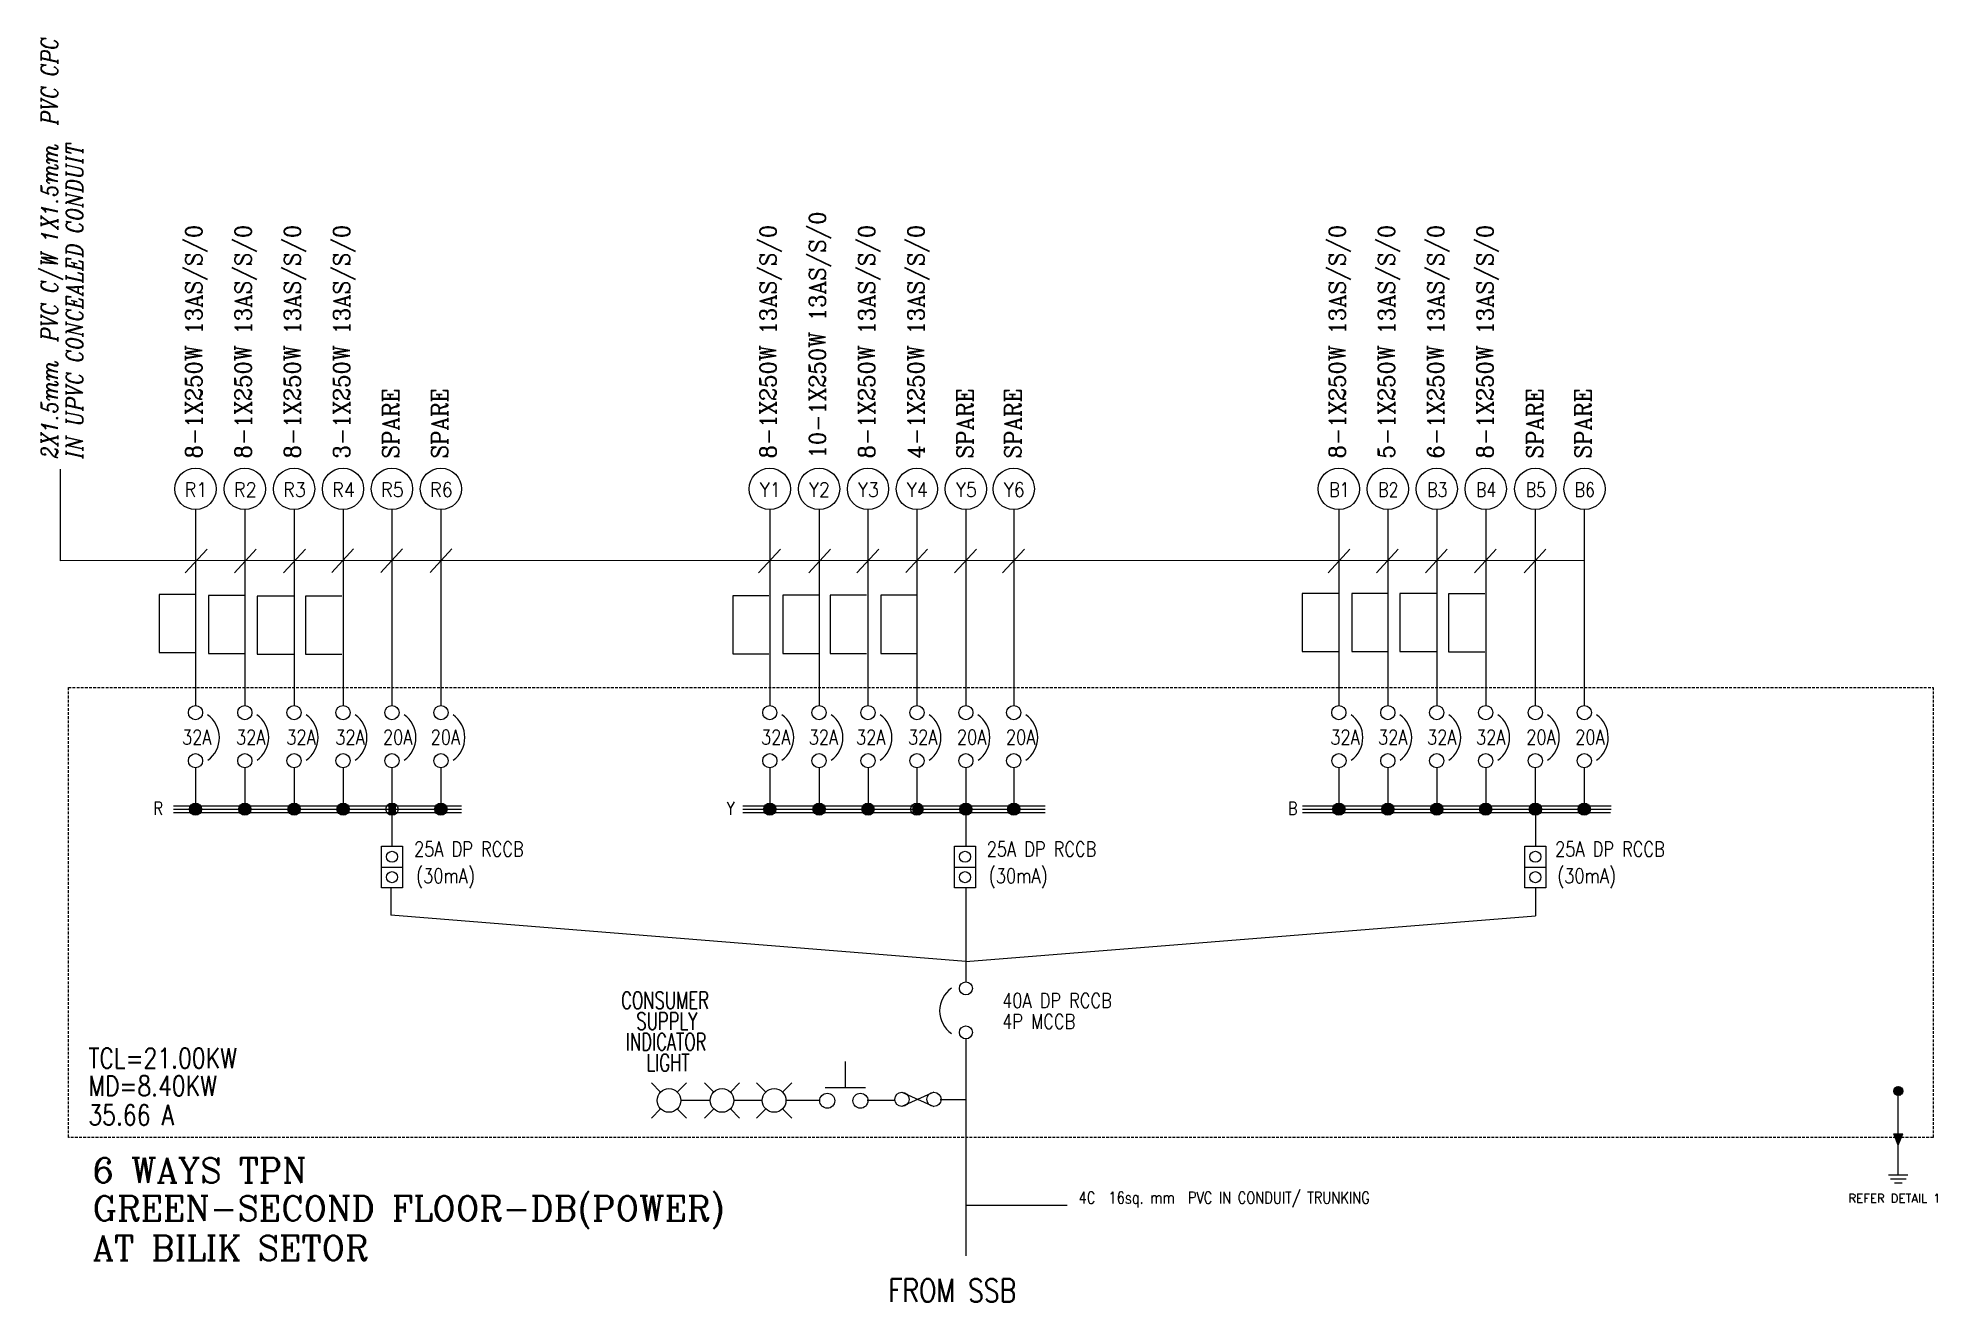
# Model space of a CAD drawing. Header units: inches. Extents: x -86408137 to 595769, y 1041006 to 3160331.
# Drawn here: x 139278 to 190887, y 1114835 to 1149173 of the extents above; entities that cross this region are included whole.
import ezdxf
from ezdxf.enums import TextEntityAlignment as Align

# ---------------------------------------------------------------- set-up
doc = ezdxf.new("R2010")
doc.units = ezdxf.units.IN
doc.header["$MEASUREMENT"] = 0
doc.linetypes.add('HIDDEN', pattern=[0.375, 0.25, -0.125])
for name, color, linetype in [('$_KOD', 7, 'Continuous'), ('BANGUNAN', 4, 'Continuous'), ('LAMPU', 7, 'Continuous'), ('LYT', 7, 'Continuous')]:
    doc.layers.add(name, color=color, linetype=linetype)
doc.styles.add('ITALICC', font='ITALICC.SHX', dxfattribs={"width": 0.7})
doc.styles.add('ROMANC', font='ROMANC', dxfattribs={"width": 0.8, "height": 250})
doc.styles.add('ROMAND', font='ROMAND', dxfattribs={"width": 0.75, "height": 600})
doc.styles.add('ROMANS', font='ROMANS', dxfattribs={"width": 0.7})

msp = doc.modelspace()

# ---------------------------------------------------------------- texts
at = {"style": 'ROMANS', "width": 0.7}
for s, p in [('CONSUMER', (155120, 1122798, 0)), ('SUPPLY', (155532, 1122232, 0)), ('INDICATOR ', (155247, 1121670, 0)), ('LIGHT', (155808, 1121104, 0))]:
    msp.add_text(s, height=464.3, dxfattribs=at).set_placement(p)
at = {"color": 7, "style": 'ROMAND'}
msp.add_text('REFER DETAIL 1', height=234.74, dxfattribs=at).set_placement((188453, 1117534, 0))
at = {"layer": 'BANGUNAN', "color": 255, "linetype": 'Continuous'}
for s, height, style, width, p in [('2X1.5mm  PVC C/W 1X1.5mm  PVC CPC', 450, 'ITALICC', 0.85, (139814, 1137747, 0)), ('IN UPVC CONCEALED CONDUIT', 450, 'ITALICC', 0.85, (140496, 1137747, 0)), ('10-1X250W 13AS/S/0', 445.5, 'ROMANC', 0.95, (160672, 1137747, 0)), ('8-1X250W 13AS/S/0', 445.5, 'ROMANC', 0.95, (143734, 1137747, 0)), ('8-1X250W 13AS/S/0', 445.5, 'ROMANC', 0.95, (145073, 1137747, 0)), ('8-1X250W 13AS/S/0', 445.5, 'ROMANC', 0.95, (146412, 1137747, 0)), ('3-1X250W 13AS/S/0', 445.5, 'ROMANC', 0.95, (147750, 1137747, 0)), ('8-1X250W 13AS/S/0', 445.5, 'ROMANC', 0.95, (159333, 1137747, 0)), ('8-1X250W 13AS/S/0', 445.5, 'ROMANC', 0.95, (162010, 1137747, 0)), ('4-1X250W 13AS/S/0', 445.5, 'ROMANC', 0.95, (163349, 1137747, 0)), ('8-1X250W 13AS/S/0', 445.5, 'ROMANC', 0.95, (174791, 1137747, 0)), ('5-1X250W 13AS/S/0', 445.5, 'ROMANC', 0.95, (176130, 1137747, 0)), ('6-1X250W 13AS/S/0', 445.5, 'ROMANC', 0.95, (177468, 1137747, 0)), ('8-1X250W 13AS/S/0', 445.5, 'ROMANC', 0.95, (178807, 1137747, 0)), ('SPARE', 445.5, 'ROMANC', 0.95, (149080, 1137747, 0)), ('SPARE', 445.5, 'ROMANC', 0.95, (150409, 1137747, 0)), ('SPARE', 445.5, 'ROMANC', 0.95, (164678, 1137747, 0)), ('SPARE', 445.5, 'ROMANC', 0.95, (165979, 1137747, 0)), ('SPARE', 445.5, 'ROMANC', 0.95, (180155, 1137747, 0)), ('SPARE', 445.5, 'ROMANC', 0.95, (181465, 1137747, 0))]:
    msp.add_text(s, height=height, rotation=90, dxfattribs=dict(at, style=style, width=width)).set_placement(p)
at = {"layer": 'BANGUNAN', "color": 255, "linetype": 'Continuous', "style": 'ROMANS'}
for s, width, p in [('R1', 0.9, (143571, 1136707, 0)), ('R2', 0.9, (144910, 1136707, 0)), ('R3', 0.9, (146248, 1136707, 0)), ('R4', 0.9, (147578, 1136707, 0)), ('R5', 0.9, (148907, 1136707, 0)), ('R6', 0.9, (150236, 1136707, 0)), ('Y1', 0.9, (159170, 1136707, 0)), ('Y2', 0.9, (160504, 1136707, 0)), ('Y3', 0.9, (161833, 1136707, 0)), ('Y4', 0.9, (163162, 1136707, 0)), ('Y5', 0.9, (164496, 1136707, 0)), ('Y6', 0.9, (165796, 1136707, 0)), ('B1', 0.8, (174628, 1136707, 0)), ('B2', 0.8, (175957, 1136707, 0)), ('B3', 0.8, (177286, 1136707, 0)), ('B4', 0.8, (178615, 1136707, 0)), ('B5', 0.8, (179963, 1136707, 0)), ('B6', 0.8, (181293, 1136707, 0))]:
    msp.add_text(s, height=390.9, dxfattribs=dict(at, width=width)).set_placement(p, align=Align.CENTER)
at = {"layer": 'BANGUNAN', "color": 255, "linetype": 'Continuous', "width": 0.8}
for s, height, style, p in [('32A', 402.1, 'ROMANS', (143190, 1129978, 0)), ('32A', 402.1, 'ROMANS', (144657, 1129978, 0)), ('32A', 402.1, 'ROMANS', (146022, 1129978, 0)), ('32A', 402.1, 'ROMANS', (147352, 1129978, 0)), ('20A', 402.1, 'ROMANS', (148649, 1129978, 0)), ('20A', 402.1, 'ROMANS', (149945, 1129978, 0)), ('32A', 402.1, 'ROMANS', (158917, 1129978, 0)), ('32A', 402.1, 'ROMANS', (160213, 1129978, 0)), ('32A', 402.1, 'ROMANS', (161498, 1129978, 0)), ('32A', 402.1, 'ROMANS', (162909, 1129978, 0)), ('20A', 402.1, 'ROMANS', (164239, 1129978, 0)), ('20A', 402.1, 'ROMANS', (165570, 1129978, 0)), ('32A', 402.1, 'ROMANS', (174380, 1129978, 0)), ('32A', 402.1, 'ROMANS', (175677, 1129978, 0)), ('32A', 402.1, 'ROMANS', (177007, 1129978, 0)), ('32A', 402.1, 'ROMANS', (178338, 1129978, 0)), ('20A', 402.1, 'ROMANS', (179703, 1129978, 0)), ('20A', 402.1, 'ROMANS', (181033, 1129978, 0)), ('R', 355, 'ROMAND', (142416, 1128067, 0)), ('Y', 355, 'ROMAND', (157983, 1128067, 0)), ('B', 355, 'ROMAND', (173230, 1128067, 0)), ('25A DP RCCB', 402.1, 'ROMANS', (149493, 1126939, 0)), ('25A DP RCCB', 402.1, 'ROMANS', (165048, 1126939, 0)), ('25A DP RCCB', 402.1, 'ROMANS', (180487, 1126939, 0)), ('(30mA)', 402.1, 'ROMANS', (149547, 1126213, 0)), ('(30mA)', 402.1, 'ROMANS', (165103, 1126213, 0)), ('(30mA)', 402.1, 'ROMANS', (180542, 1126213, 0)), ('40A DP RCCB', 402.1, 'ROMANS', (165467, 1122823, 0)), ('4P MCCB', 402.1, 'ROMANS', (165467, 1122253, 0)), ('TCL=21.00KW', 546.75, 'ROMANS', (140646, 1121187, 0)), ('MD=8.40KW', 546.8, 'ROMANS', (140646, 1120433, 0)), ('35.66 A', 546.8, 'ROMANS', (140646, 1119643, 0)), (' FROM SSB', 625.5, 'ROMANS', (162031, 1114835, 0))]:
    msp.add_text(s, height=height, dxfattribs=dict(at, style=style)).set_placement(p)
at = {"layer": 'BANGUNAN', "color": 255, "linetype": 'Continuous', "style": 'ROMANC'}
for s, p in [('6 WAYS TPN ', (140763, 1118072, 0)), ('GREEN-SECOND FLOOR-DB(POWER) ', (140763, 1117044, 0)), ('AT BILIK SETOR', (140763, 1115966, 0))]:
    msp.add_text(s, height=675, dxfattribs=at).set_placement(p)
at = {"layer": 'LYT', "color": 7, "linetype": 'Continuous', "style": 'ROMAND', "width": 0.8}
msp.add_text('4C  16sq. mm  PVC IN CONDUIT/ TRUNKING', height=324, dxfattribs=at).set_placement((167544, 1117508, 0))

# ---------------------------------------------------------------- linework, layer by layer
at = {"layer": '$_KOD', "color": 3, "linetype": 'Continuous'}
for p, q in [((139885, 1134972, 0), (139885, 1137462, 0)), ((181278, 1134975, 0), (139885, 1134972, 0)), ((143873, 1135286, 0), (143280, 1134644, 0)), ((145207, 1135286, 0), (144614, 1134644, 0)), ((146542, 1135286, 0), (145949, 1134644, 0)), ((147851, 1135294, 0), (147258, 1134652, 0)), ((149180, 1135294, 0), (148587, 1134652, 0)), ((150519, 1135294, 0), (149926, 1134652, 0)), ((159447, 1135286, 0), (158853, 1134644, 0)), ((160806, 1135286, 0), (160213, 1134644, 0)), ((162116, 1135286, 0), (161523, 1134644, 0)), ((163440, 1135291, 0), (162847, 1134649, 0)), ((164769, 1135290, 0), (164176, 1134648, 0)), ((166070, 1135290, 0), (165476, 1134648, 0)), ((174915, 1135286, 0), (174321, 1134644, 0)), ((176225, 1135286, 0), (175631, 1134644, 0)), ((177559, 1135286, 0), (176966, 1134644, 0)), ((178888, 1135287, 0), (178295, 1134645, 0)), ((180237, 1135287, 0), (179644, 1134645, 0))]:
    msp.add_line(p, q, dxfattribs=at)
for p, q in [((143553, 1134054, 0), (142568, 1134054, 0)), ((142568, 1134054, 0), (142568, 1132476, 0)), ((144898, 1134028, 0), (143913, 1134028, 0)), ((143913, 1134028, 0), (143913, 1132450, 0)), ((146219, 1134011, 0), (145235, 1134011, 0)), ((145235, 1134011, 0), (145235, 1132433, 0)), ((147532, 1134011, 0), (146548, 1134011, 0)), ((146548, 1134011, 0), (146548, 1132433, 0)), ((159134, 1134019, 0), (158150, 1134019, 0)), ((158150, 1134019, 0), (158150, 1132442, 0)), ((160493, 1134033, 0), (159508, 1134033, 0)), ((159508, 1134033, 0), (159508, 1132455, 0)), ((161779, 1134033, 0), (160794, 1134033, 0)), ((160794, 1134033, 0), (160794, 1132455, 0)), ((163155, 1134033, 0), (162171, 1134033, 0)), ((162171, 1134033, 0), (162171, 1132455, 0)), ((174599, 1134084, 0), (173614, 1134084, 0)), ((173614, 1134084, 0), (173614, 1132507, 0)), ((175950, 1134081, 0), (174965, 1134081, 0)), ((174965, 1134081, 0), (174965, 1132503, 0)), ((177257, 1134081, 0), (176272, 1134081, 0)), ((176272, 1134081, 0), (176272, 1132503, 0)), ((178579, 1134071, 0), (177594, 1134071, 0)), ((177594, 1134071, 0), (177594, 1132493, 0)), ((142568, 1132476, 0), (143553, 1132476, 0)), ((143913, 1132450, 0), (144898, 1132450, 0)), ((145235, 1132433, 0), (146219, 1132433, 0)), ((146548, 1132433, 0), (147532, 1132433, 0)), ((158150, 1132442, 0), (159134, 1132442, 0)), ((159508, 1132455, 0), (160493, 1132455, 0)), ((160794, 1132455, 0), (161779, 1132455, 0)), ((162171, 1132455, 0), (163155, 1132455, 0)), ((173614, 1132507, 0), (174599, 1132507, 0)), ((174965, 1132503, 0), (175950, 1132503, 0)), ((176272, 1132503, 0), (177257, 1132503, 0)), ((177594, 1132493, 0), (178579, 1132493, 0)), ((155938, 1120788, 0), (156190, 1120537, 0)), ((156895, 1120788, 0), (156643, 1120537, 0)), ((157380, 1120788, 0), (157632, 1120537, 0)), ((158337, 1120788, 0), (158085, 1120537, 0)), ((158795, 1120788, 0), (159046, 1120537, 0)), ((159751, 1120788, 0), (159500, 1120537, 0)), ((163614, 1120533, 0), (162745, 1120147, 0)), ((162745, 1120533, 0), (163614, 1120147, 0)), ((156190, 1120084, 0), (155938, 1119832, 0)), ((156643, 1120084, 0), (156895, 1119832, 0)), ((157538, 1120310, 0), (156737, 1120310, 0)), ((157632, 1120084, 0), (157380, 1119832, 0)), ((158085, 1120084, 0), (158337, 1119832, 0)), ((158953, 1120310, 0), (158179, 1120310, 0)), ((159046, 1120084, 0), (158795, 1119832, 0)), ((159500, 1120084, 0), (159751, 1119832, 0)), ((160512, 1120310, 0), (159594, 1120310, 0)), ((163786, 1120340, 0), (164482, 1120340, 0))]:
    msp.add_line(p, q)
at = {"color": 0}
for p, q in [((143407, 1128293, 0), (143407, 1128152, 0)), ((143441, 1128340, 0), (143441, 1128104, 0)), ((143474, 1128366, 0), (143474, 1128079, 0)), ((143508, 1128381, 0), (143508, 1128064, 0)), ((143541, 1128387, 0), (143541, 1128058, 0)), ((143575, 1128387, 0), (143575, 1128058, 0)), ((143608, 1128380, 0), (143608, 1128065, 0)), ((143642, 1128365, 0), (143642, 1128080, 0)), ((143675, 1128338, 0), (143675, 1128107, 0)), ((143709, 1128288, 0), (143709, 1128157, 0)), ((144746, 1128293, 0), (144746, 1128152, 0)), ((144780, 1128340, 0), (144780, 1128104, 0)), ((144813, 1128366, 0), (144813, 1128079, 0)), ((144847, 1128381, 0), (144847, 1128064, 0)), ((144880, 1128387, 0), (144880, 1128058, 0)), ((144914, 1128387, 0), (144914, 1128058, 0)), ((144947, 1128380, 0), (144947, 1128065, 0)), ((144981, 1128365, 0), (144981, 1128080, 0)), ((145014, 1128338, 0), (145014, 1128107, 0)), ((145048, 1128288, 0), (145048, 1128157, 0)), ((146085, 1128293, 0), (146085, 1128152, 0)), ((146118, 1128340, 0), (146118, 1128104, 0)), ((146152, 1128366, 0), (146152, 1128079, 0)), ((146185, 1128381, 0), (146185, 1128064, 0)), ((146219, 1128387, 0), (146219, 1128058, 0)), ((146252, 1128387, 0), (146252, 1128058, 0)), ((146286, 1128380, 0), (146286, 1128065, 0)), ((146319, 1128365, 0), (146319, 1128080, 0)), ((146353, 1128338, 0), (146353, 1128107, 0)), ((146386, 1128288, 0), (146386, 1128157, 0)), ((147414, 1128293, 0), (147414, 1128152, 0)), ((147447, 1128340, 0), (147447, 1128104, 0)), ((147481, 1128366, 0), (147481, 1128079, 0)), ((147514, 1128381, 0), (147514, 1128064, 0)), ((147548, 1128387, 0), (147548, 1128058, 0)), ((147581, 1128387, 0), (147581, 1128058, 0)), ((147615, 1128380, 0), (147615, 1128065, 0)), ((147649, 1128365, 0), (147649, 1128080, 0)), ((147682, 1128338, 0), (147682, 1128107, 0)), ((147716, 1128288, 0), (147716, 1128157, 0)), ((148810, 1128366, 0), (148810, 1128079, 0)), ((148844, 1128381, 0), (148844, 1128064, 0)), ((148877, 1128387, 0), (148877, 1128058, 0)), ((148911, 1128387, 0), (148911, 1128058, 0)), ((148944, 1128380, 0), (148944, 1128065, 0)), ((148978, 1128365, 0), (148978, 1128080, 0)), ((150072, 1128293, 0), (150072, 1128152, 0)), ((150106, 1128340, 0), (150106, 1128104, 0)), ((150139, 1128366, 0), (150139, 1128079, 0)), ((150173, 1128381, 0), (150173, 1128064, 0)), ((150206, 1128387, 0), (150206, 1128058, 0)), ((150240, 1128387, 0), (150240, 1128058, 0)), ((150273, 1128380, 0), (150273, 1128065, 0)), ((150307, 1128365, 0), (150307, 1128080, 0)), ((150340, 1128338, 0), (150340, 1128107, 0)), ((150374, 1128288, 0), (150374, 1128157, 0)), ((159006, 1128293, 0), (159006, 1128152, 0)), ((159039, 1128340, 0), (159039, 1128104, 0)), ((159073, 1128366, 0), (159073, 1128079, 0)), ((159106, 1128381, 0), (159106, 1128064, 0)), ((159140, 1128387, 0), (159140, 1128058, 0)), ((159174, 1128387, 0), (159174, 1128058, 0)), ((159207, 1128380, 0), (159207, 1128065, 0)), ((159241, 1128365, 0), (159241, 1128080, 0)), ((159274, 1128338, 0), (159274, 1128107, 0)), ((159308, 1128288, 0), (159308, 1128157, 0)), ((160345, 1128293, 0), (160345, 1128152, 0)), ((160378, 1128340, 0), (160378, 1128104, 0)), ((160412, 1128366, 0), (160412, 1128079, 0)), ((160445, 1128381, 0), (160445, 1128064, 0)), ((160479, 1128387, 0), (160479, 1128058, 0)), ((160512, 1128387, 0), (160512, 1128058, 0)), ((160546, 1128380, 0), (160546, 1128065, 0)), ((160579, 1128365, 0), (160579, 1128080, 0)), ((160613, 1128338, 0), (160613, 1128107, 0)), ((160646, 1128288, 0), (160646, 1128157, 0)), ((161674, 1128293, 0), (161674, 1128152, 0)), ((161707, 1128340, 0), (161707, 1128104, 0)), ((161741, 1128366, 0), (161741, 1128079, 0)), ((161774, 1128381, 0), (161774, 1128064, 0)), ((161808, 1128387, 0), (161808, 1128058, 0)), ((161841, 1128387, 0), (161841, 1128058, 0)), ((161875, 1128380, 0), (161875, 1128065, 0)), ((161908, 1128365, 0), (161908, 1128080, 0)), ((161939, 1128334, 0), (161939, 1128102, 0)), ((161973, 1128284, 0), (161973, 1128152, 0)), ((163041, 1128293, 0), (163041, 1128152, 0)), ((163074, 1128340, 0), (163074, 1128104, 0)), ((163104, 1128381, 0), (163104, 1128064, 0)), ((163108, 1128366, 0), (163108, 1128079, 0)), ((163137, 1128387, 0), (163137, 1128058, 0)), ((163171, 1128387, 0), (163171, 1128058, 0)), ((163204, 1128380, 0), (163204, 1128065, 0)), ((163238, 1128365, 0), (163238, 1128080, 0)), ((163271, 1128338, 0), (163271, 1128107, 0)), ((163305, 1128288, 0), (163305, 1128157, 0)), ((164332, 1128293, 0), (164332, 1128152, 0)), ((164332, 1128293, 0), (164332, 1128152, 0)), ((164366, 1128340, 0), (164366, 1128104, 0)), ((164366, 1128340, 0), (164366, 1128104, 0)), ((164399, 1128366, 0), (164399, 1128079, 0)), ((164399, 1128366, 0), (164399, 1128079, 0)), ((164433, 1128381, 0), (164433, 1128064, 0)), ((164433, 1128381, 0), (164433, 1128064, 0)), ((164466, 1128387, 0), (164466, 1128058, 0)), ((164466, 1128387, 0), (164466, 1128058, 0)), ((164500, 1128387, 0), (164500, 1128058, 0)), ((164500, 1128387, 0), (164500, 1128058, 0)), ((164533, 1128380, 0), (164533, 1128065, 0)), ((164533, 1128380, 0), (164533, 1128065, 0)), ((164567, 1128365, 0), (164567, 1128080, 0)), ((164567, 1128365, 0), (164567, 1128080, 0)), ((164600, 1128338, 0), (164600, 1128107, 0)), ((164600, 1128338, 0), (164600, 1128107, 0)), ((164634, 1128288, 0), (164634, 1128157, 0)), ((164634, 1128288, 0), (164634, 1128157, 0)), ((165633, 1128293, 0), (165633, 1128152, 0)), ((165666, 1128340, 0), (165666, 1128104, 0)), ((165700, 1128366, 0), (165700, 1128079, 0)), ((165733, 1128381, 0), (165733, 1128064, 0)), ((165767, 1128387, 0), (165767, 1128058, 0)), ((165800, 1128387, 0), (165800, 1128058, 0)), ((165834, 1128380, 0), (165834, 1128065, 0)), ((165867, 1128365, 0), (165867, 1128080, 0)), ((165901, 1128338, 0), (165901, 1128107, 0)), ((165934, 1128288, 0), (165934, 1128157, 0)), ((174464, 1128293, 0), (174464, 1128152, 0)), ((174497, 1128340, 0), (174497, 1128104, 0)), ((174531, 1128366, 0), (174531, 1128079, 0)), ((174564, 1128381, 0), (174564, 1128064, 0)), ((174598, 1128387, 0), (174598, 1128058, 0)), ((174631, 1128387, 0), (174631, 1128058, 0)), ((174665, 1128380, 0), (174665, 1128065, 0)), ((174699, 1128365, 0), (174699, 1128080, 0)), ((174732, 1128338, 0), (174732, 1128107, 0)), ((174766, 1128288, 0), (174766, 1128157, 0)), ((175793, 1128293, 0), (175793, 1128152, 0)), ((175827, 1128340, 0), (175827, 1128104, 0)), ((175860, 1128366, 0), (175860, 1128079, 0)), ((175894, 1128381, 0), (175894, 1128064, 0)), ((175927, 1128387, 0), (175927, 1128058, 0)), ((175961, 1128387, 0), (175961, 1128058, 0)), ((175994, 1128380, 0), (175994, 1128065, 0)), ((176028, 1128365, 0), (176028, 1128080, 0)), ((176061, 1128338, 0), (176061, 1128107, 0)), ((176095, 1128288, 0), (176095, 1128157, 0)), ((177122, 1128293, 0), (177122, 1128152, 0)), ((177156, 1128340, 0), (177156, 1128104, 0)), ((177189, 1128366, 0), (177189, 1128079, 0)), ((177223, 1128381, 0), (177223, 1128064, 0)), ((177256, 1128387, 0), (177256, 1128058, 0)), ((177290, 1128387, 0), (177290, 1128058, 0)), ((177323, 1128380, 0), (177323, 1128065, 0)), ((177357, 1128365, 0), (177357, 1128080, 0)), ((177390, 1128338, 0), (177390, 1128107, 0)), ((177424, 1128288, 0), (177424, 1128157, 0)), ((178451, 1128293, 0), (178451, 1128152, 0)), ((178485, 1128340, 0), (178485, 1128104, 0)), ((178518, 1128366, 0), (178518, 1128079, 0)), ((178552, 1128381, 0), (178552, 1128064, 0)), ((178585, 1128387, 0), (178585, 1128058, 0)), ((178619, 1128387, 0), (178619, 1128058, 0)), ((178652, 1128380, 0), (178652, 1128065, 0)), ((178686, 1128365, 0), (178686, 1128080, 0)), ((178719, 1128338, 0), (178719, 1128107, 0)), ((178753, 1128288, 0), (178753, 1128157, 0)), ((179800, 1128293, 0), (179800, 1128152, 0)), ((179801, 1128293, 0), (179801, 1128152, 0)), ((179833, 1128340, 0), (179833, 1128104, 0)), ((179834, 1128340, 0), (179834, 1128104, 0)), ((179867, 1128366, 0), (179867, 1128079, 0)), ((179868, 1128366, 0), (179868, 1128079, 0)), ((179900, 1128381, 0), (179900, 1128064, 0)), ((179901, 1128381, 0), (179901, 1128064, 0)), ((179934, 1128387, 0), (179934, 1128058, 0)), ((179935, 1128387, 0), (179935, 1128058, 0)), ((179967, 1128387, 0), (179967, 1128058, 0)), ((179968, 1128387, 0), (179968, 1128058, 0)), ((180001, 1128380, 0), (180001, 1128065, 0)), ((180002, 1128380, 0), (180002, 1128065, 0)), ((180034, 1128365, 0), (180034, 1128080, 0)), ((180036, 1128365, 0), (180036, 1128080, 0)), ((180068, 1128338, 0), (180068, 1128107, 0)), ((180069, 1128338, 0), (180069, 1128107, 0)), ((180101, 1128288, 0), (180101, 1128157, 0)), ((180103, 1128288, 0), (180103, 1128157, 0)), ((181129, 1128293, 0), (181129, 1128152, 0)), ((181162, 1128340, 0), (181162, 1128104, 0)), ((181196, 1128366, 0), (181196, 1128079, 0)), ((181229, 1128381, 0), (181229, 1128064, 0)), ((181263, 1128387, 0), (181263, 1128058, 0)), ((181296, 1128387, 0), (181296, 1128058, 0)), ((181330, 1128380, 0), (181330, 1128065, 0)), ((181363, 1128365, 0), (181363, 1128080, 0)), ((181397, 1128338, 0), (181397, 1128107, 0)), ((181430, 1128288, 0), (181430, 1128157, 0))]:
    msp.add_line(p, q, dxfattribs=at)
at = {"linetype": 'Continuous'}
for p, q in [((161209, 1120647, 0), (161209, 1121370, 0)), ((161753, 1120657, 0), (160662, 1120657, 0)), ((162554, 1120310, 0), (161799, 1120310, 0))]:
    msp.add_line(p, q, dxfattribs=at)
for centre, major_axis, start_param, end_param in [((156417, 1120310, 0), (-321, 0), 3.142456, 9.425641), ((157858, 1120310, 0), (-321, 0), 3.142456, 9.425641), ((159273, 1120310, 0), (-321, 0), 3.142257450994299, 9.425442758173885), ((160716, 1120302, 0), (204, 0), -0.000944, 6.282241), ((161617, 1120302, 0), (204, 0), -0.000944, 6.282241), ((162745, 1120340, 0), (193, 0), -0.001295, 6.28189), ((163614, 1120340, 0), (193, 0), -0.002365596403363535, 6.280819710776223)]:
    msp.add_ellipse(centre, major_axis=major_axis, ratio=1, start_param=start_param, end_param=end_param)
at = {"layer": 'BANGUNAN', "color": 255, "linetype": 'Continuous'}
for p, q in [((143557, 1136363, 0), (143557, 1131039, 0)), ((144896, 1136363, 0), (144896, 1131039, 0)), ((146234, 1136363, 0), (146234, 1131039, 0)), ((147563, 1136363, 0), (147563, 1131039, 0)), ((148893, 1136363, 0), (148893, 1131039, 0)), ((150222, 1136363, 0), (150222, 1131039, 0)), ((159155, 1136363, 0), (159155, 1131039, 0)), ((160494, 1136363, 0), (160494, 1131039, 0)), ((161823, 1136363, 0), (161823, 1131039, 0)), ((163152, 1136363, 0), (163152, 1131039, 0)), ((164482, 1136363, 0), (164482, 1131039, 0)), ((165782, 1136363, 0), (165782, 1131039, 0)), ((174613, 1136363, 0), (174613, 1131039, 0)), ((175943, 1136363, 0), (175943, 1131039, 0)), ((177272, 1136363, 0), (177272, 1131039, 0)), ((178601, 1136363, 0), (178601, 1131039, 0)), ((179949, 1136363, 0), (179949, 1131039, 0)), ((181278, 1136363, 0), (181278, 1131039, 0)), ((143557, 1129346, 0), (143557, 1128222, 0)), ((144896, 1129346, 0), (144896, 1128222, 0)), ((146234, 1129346, 0), (146234, 1128222, 0)), ((147564, 1129346, 0), (147564, 1128222, 0)), ((148893, 1129346, 0), (148893, 1128222, 0)), ((150222, 1129346, 0), (150222, 1128222, 0)), ((159156, 1129346, 0), (159156, 1128222, 0)), ((160494, 1129346, 0), (160494, 1128222, 0)), ((161824, 1129346, 0), (161824, 1128222, 0)), ((163153, 1129346, 0), (163153, 1128222, 0)), ((164482, 1129346, 0), (164482, 1128222, 0)), ((165782, 1129346, 0), (165782, 1128222, 0)), ((174614, 1129346, 0), (174614, 1128222, 0)), ((175943, 1129346, 0), (175943, 1128222, 0)), ((177272, 1129346, 0), (177272, 1128222, 0)), ((178601, 1129346, 0), (178601, 1128222, 0)), ((179949, 1129346, 0), (179949, 1128222, 0)), ((181279, 1129346, 0), (181279, 1128222, 0)), ((142960, 1128316, 0), (150779, 1128316, 0)), ((142960, 1128222, 0), (150779, 1128222, 0)), ((158424, 1128316, 0), (166636, 1128316, 0)), ((158424, 1128222, 0), (166634, 1128222, 0)), ((173628, 1128316, 0), (182007, 1128316, 0)), ((173628, 1128222, 0), (182007, 1128222, 0)), ((142960, 1128129, 0), (150779, 1128129, 0)), ((158424, 1128129, 0), (166634, 1128129, 0)), ((173628, 1128129, 0), (181994, 1128129, 0)), ((189807, 1119098, 0), (189683, 1119402, 0)), ((189807, 1119098, 0), (189931, 1119402, 0))]:
    msp.add_line(p, q, dxfattribs=at)
at = {"layer": 'BANGUNAN', "color": 255}
for p, q in [((148891, 1128222, 0), (148891, 1127214, 0)), ((164482, 1128222, 0), (164482, 1127214, 0)), ((179951, 1128222, 0), (179951, 1127214, 0)), ((148612, 1126089, 0), (148612, 1127214, 0)), ((148612, 1127214, 0), (149175, 1127214, 0)), ((149175, 1127214, 0), (149175, 1126089, 0)), ((164176, 1127214, 0), (164739, 1127214, 0)), ((164176, 1126089, 0), (164176, 1127214, 0)), ((164739, 1127214, 0), (164739, 1126089, 0)), ((179668, 1127214, 0), (180231, 1127214, 0)), ((179668, 1126089, 0), (179668, 1127214, 0)), ((180231, 1127214, 0), (180231, 1126089, 0)), ((148612, 1126652, 0), (149175, 1126652, 0)), ((164176, 1126652, 0), (164739, 1126652, 0)), ((179668, 1126652, 0), (180231, 1126652, 0)), ((149175, 1126089, 0), (148612, 1126089, 0)), ((148863, 1126089, 0), (148863, 1125344, 0)), ((164739, 1126089, 0), (164176, 1126089, 0)), ((164482, 1126089, 0), (164482, 1123530, 0)), ((180231, 1126089, 0), (179668, 1126089, 0)), ((179957, 1126079, 0), (179957, 1125329, 0)), ((164482, 1124082, 0), (148863, 1125344, 0)), ((164482, 1124082, 0), (179957, 1125329, 0)), ((164482, 1121984, 0), (164482, 1116090, 0)), ((189684, 1120562, 0), (189810, 1120688, 0)), ((189685, 1120582, 0), (189791, 1120687, 0)), ((189686, 1120545, 0), (189827, 1120687, 0)), ((189689, 1120530, 0), (189842, 1120683, 0)), ((189691, 1120606, 0), (189766, 1120681, 0)), ((189694, 1120516, 0), (189856, 1120678, 0)), ((189701, 1120504, 0), (189868, 1120672, 0)), ((189708, 1120493, 0), (189880, 1120664, 0)), ((189716, 1120482, 0), (189890, 1120656, 0)), ((189726, 1120473, 0), (189899, 1120647, 0)), ((189736, 1120465, 0), (189907, 1120636, 0)), ((189748, 1120458, 0), (189915, 1120625, 0)), ((189760, 1120452, 0), (189921, 1120612, 0)), ((189774, 1120447, 0), (189925, 1120598, 0)), ((189789, 1120444, 0), (189929, 1120583, 0)), ((189807, 1120442, 0), (189930, 1120566, 0)), ((189807, 1118285, 0), (189807, 1120565, 0)), ((189827, 1120444, 0), (189928, 1120546, 0)), ((189853, 1120451, 0), (189921, 1120520, 0)), ((189683, 1119402, 0), (189931, 1119402, 0)), ((189687, 1119393, 0), (189697, 1119402, 0)), ((189693, 1119379, 0), (189715, 1119402, 0)), ((189698, 1119366, 0), (189734, 1119402, 0)), ((189703, 1119353, 0), (189753, 1119402, 0)), ((189709, 1119340, 0), (189771, 1119402, 0)), ((189714, 1119326, 0), (189790, 1119402, 0)), ((189719, 1119313, 0), (189808, 1119402, 0)), ((189725, 1119300, 0), (189827, 1119402, 0)), ((189730, 1119287, 0), (189846, 1119402, 0)), ((189736, 1119273, 0), (189864, 1119402, 0)), ((189741, 1119260, 0), (189883, 1119402, 0)), ((189746, 1119247, 0), (189902, 1119402, 0)), ((189752, 1119234, 0), (189920, 1119402, 0)), ((189757, 1119221, 0), (189925, 1119389, 0)), ((189762, 1119207, 0), (189913, 1119357, 0)), ((189768, 1119194, 0), (189900, 1119326, 0)), ((189773, 1119181, 0), (189887, 1119295, 0)), ((189779, 1119168, 0), (189874, 1119263, 0)), ((189784, 1119154, 0), (189862, 1119232, 0)), ((189789, 1119141, 0), (189849, 1119201, 0)), ((189795, 1119128, 0), (189836, 1119169, 0)), ((189800, 1119115, 0), (189823, 1119138, 0)), ((189806, 1119101, 0), (189811, 1119107, 0)), ((189544, 1118285, 0), (190070, 1118285, 0)), ((189596, 1118180, 0), (190018, 1118180, 0)), ((189702, 1118074, 0), (189912, 1118074, 0))]:
    msp.add_line(p, q, dxfattribs=at)
at = {"layer": 'BANGUNAN', "color": 4, "linetype": 'HIDDEN', "ltscale": 300, "elevation": 0}
msp.add_lwpolyline([(140104, 1131532), (190757, 1131532), (190757, 1119308), (140104, 1119308)], close=True, dxfattribs=at)
at = {"layer": 'BANGUNAN', "color": 255, "linetype": 'Continuous'}
for centre, radius in [((143557, 1136924, 0), 561), ((144896, 1136924, 0), 561), ((146234, 1136924, 0), 561), ((147563, 1136924, 0), 561), ((148893, 1136924, 0), 561), ((150222, 1136924, 0), 561), ((159155, 1136924, 0), 561), ((160494, 1136924, 0), 561), ((161823, 1136924, 0), 561), ((163152, 1136924, 0), 561), ((164482, 1136924, 0), 561), ((165782, 1136924, 0), 561), ((174613, 1136924, 0), 561), ((175943, 1136924, 0), 561), ((177272, 1136924, 0), 561), ((178601, 1136924, 0), 561), ((179949, 1136924, 0), 561), ((181288, 1136924, 0), 561), ((143557, 1130846, 0), 193), ((144896, 1130846, 0), 193), ((146234, 1130846, 0), 193), ((147563, 1130846, 0), 193), ((148893, 1130846, 0), 193), ((150222, 1130846, 0), 193), ((159155, 1130846, 0), 193), ((160494, 1130846, 0), 193), ((161823, 1130846, 0), 193), ((163152, 1130846, 0), 193), ((164482, 1130846, 0), 193), ((165782, 1130846, 0), 193), ((174613, 1130846, 0), 193), ((175943, 1130846, 0), 193), ((177272, 1130846, 0), 193), ((178601, 1130846, 0), 193), ((179949, 1130846, 0), 193), ((181278, 1130846, 0), 193), ((143557, 1129539, 0), 193), ((144896, 1129539, 0), 193), ((146234, 1129539, 0), 193), ((147564, 1129539, 0), 193), ((148893, 1129539, 0), 193), ((150222, 1129539, 0), 193), ((159156, 1129539, 0), 193), ((160494, 1129539, 0), 193), ((161824, 1129539, 0), 193), ((163153, 1129539, 0), 193), ((164482, 1129539, 0), 193), ((165782, 1129539, 0), 193), ((174614, 1129539, 0), 193), ((175943, 1129539, 0), 193), ((177272, 1129539, 0), 193), ((178601, 1129539, 0), 193), ((179949, 1129539, 0), 193), ((181279, 1129539, 0), 193), ((143557, 1128222, 0), 166), ((144896, 1128222, 0), 166), ((146234, 1128222, 0), 166), ((147564, 1128222, 0), 166), ((148893, 1128222, 0), 166), ((150222, 1128222, 0), 166), ((159156, 1128222, 0), 166), ((160494, 1128222, 0), 166), ((161824, 1128222, 0), 166), ((163153, 1128222, 0), 166), ((164482, 1128222, 0), 166), ((164482, 1128222, 0), 166), ((165782, 1128222, 0), 166), ((174614, 1128222, 0), 166), ((175943, 1128222, 0), 166), ((177272, 1128222, 0), 166), ((178601, 1128222, 0), 166), ((179949, 1128222, 0), 166), ((179951, 1128222, 0), 166), ((181279, 1128222, 0), 166), ((148896, 1126929, 0), 150), ((164459, 1126929, 0), 150), ((179951, 1126929, 0), 150), ((148896, 1126376, 0), 150), ((164459, 1126376, 0), 150), ((179951, 1126376, 0), 150), ((164482, 1123354, 0), 176), ((164482, 1122159, 0), 176), ((189807, 1120565, 0), 123)]:
    msp.add_circle(centre, radius, dxfattribs=at)
for centre, start, end in [((143455, 1130170, 0), 305.154, 55.051), ((144794, 1130170, 0), 305.154, 55.051), ((146133, 1130170, 0), 305.154, 55.051), ((147462, 1130170, 0), 305.154, 55.051), ((148791, 1130170, 0), 305.154, 55.051), ((150120, 1130170, 0), 305.154, 55.051), ((159054, 1130170, 0), 305.154, 55.051), ((160392, 1130170, 0), 305.154, 55.051), ((161722, 1130170, 0), 305.154, 55.051), ((163051, 1130170, 0), 305.154, 55.051), ((164380, 1130170, 0), 305.154, 55.051), ((165680, 1130170, 0), 305.154, 55.051), ((174512, 1130170, 0), 305.154, 55.051), ((175841, 1130170, 0), 305.154, 55.051), ((177170, 1130170, 0), 305.154, 55.051), ((178499, 1130170, 0), 305.154, 55.051), ((179847, 1130170, 0), 305.154, 55.051), ((181177, 1130170, 0), 305.154, 55.051), ((164520, 1122742, 0), 124.949, 234.846)]:
    msp.add_arc(centre, 752, start, end, dxfattribs=at)
at = {"layer": 'LAMPU', "linetype": 'Continuous'}
msp.add_line((164482, 1117468, 0), (167230, 1117468, 0), dxfattribs=at)

msp.set_redraw_order([(e.dxf.handle, doc.entitydb.next_handle()) for e in msp.query("TEXT MTEXT ATTDEF DIMENSION ARC_DIMENSION")])  # texts and dimensions are drawn at this point

doc.saveas('drawing.dxf')
